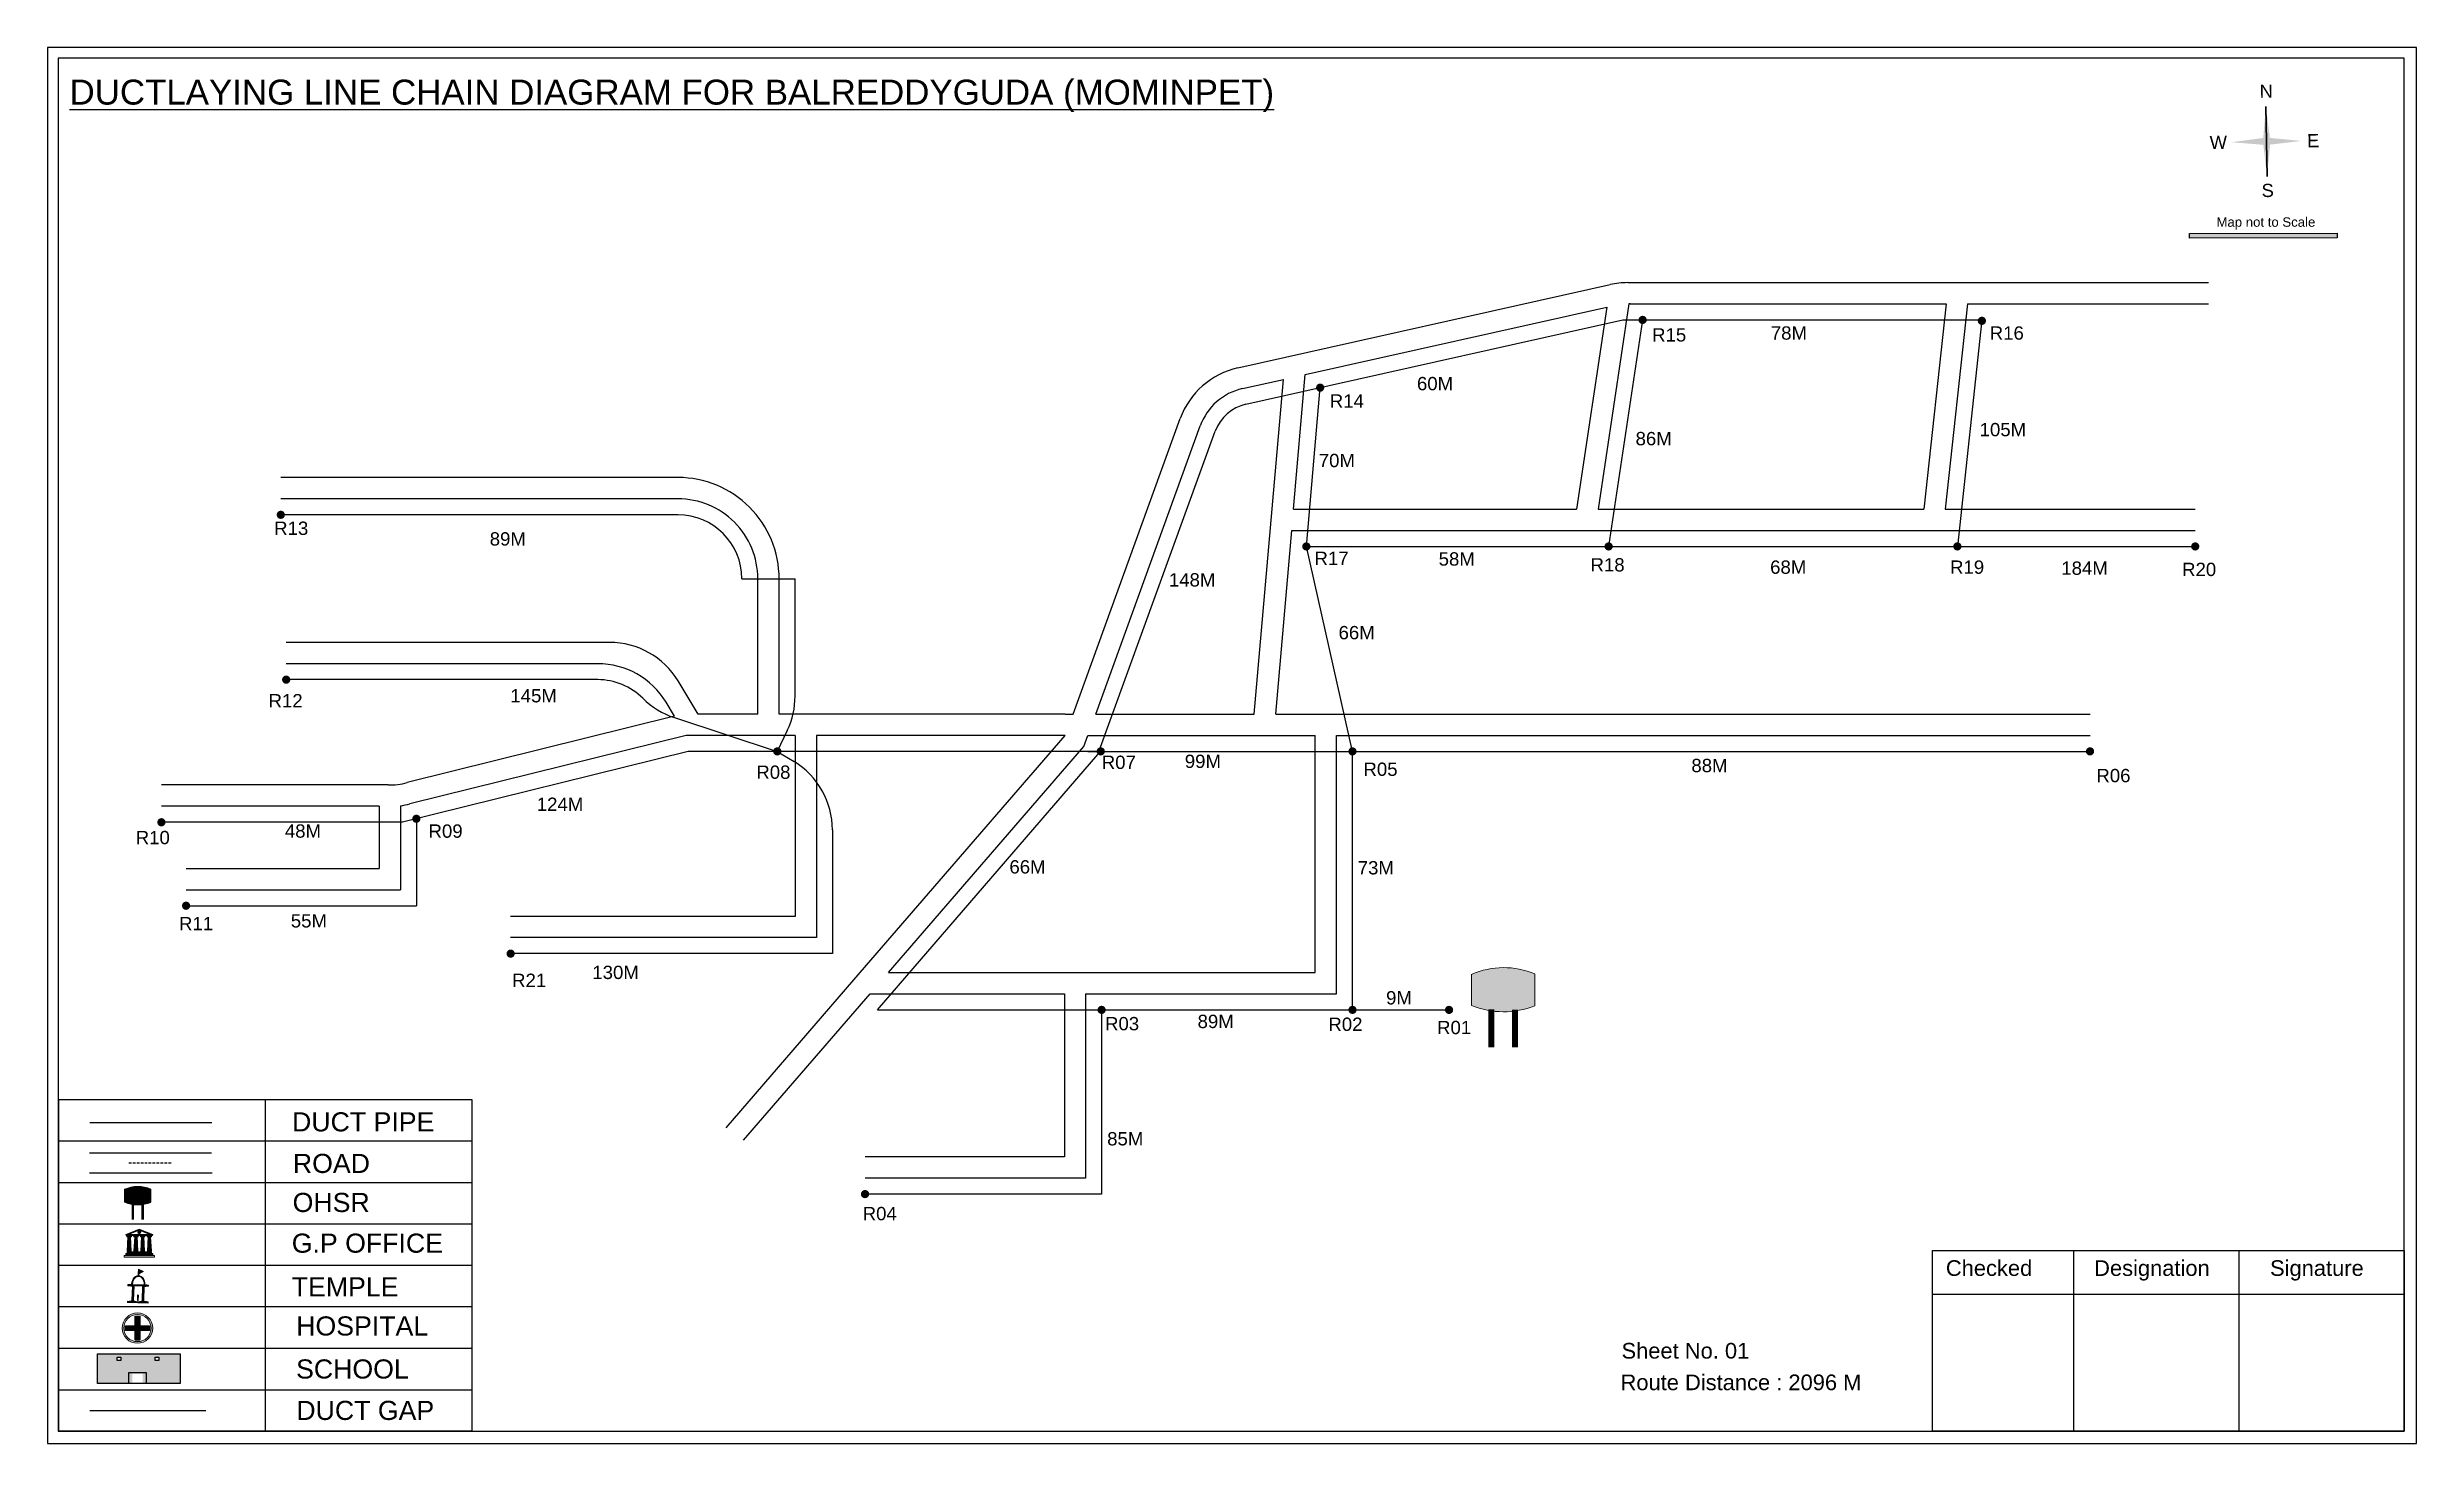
# Model space of a CAD drawing. Header units: inches. Extents: x 425 to 5168, y 343 to 1601.
# Drawn here: x 2078 to 2968, y 1076 to 1601 of the extents above; entities that cross this region are included whole.
import ezdxf

# ---------------------------------------------------------------- set-up
doc = ezdxf.new("R2010")
doc.units = ezdxf.units.IN
doc.header["$MEASUREMENT"] = 0
doc.linetypes.add('DASHEDX2', pattern=[1.5, 1, -0.5])
for name, color, linetype in [('LANDMARK', 7, 'Continuous'), ('OHT', 7, 'Continuous'), ('pipe', 5, 'Continuous')]:
    doc.layers.add(name, color=color, linetype=linetype)
doc.styles.get("Standard").update_dxf_attribs({"font": 'arial.ttf'})

msp = doc.modelspace()

# ---------------------------------------------------------------- texts
at = {"color": 242, "true_color": 0xcd2027}
msp.add_text('%%UDUCTLAYING LINE CHAIN DIAGRAM FOR BALREDDYGUDA (MOMINPET)', height=9.375, dxfattribs=at).set_placement((2086.08, 1579.29))
for s, p in [('N', (2908.94, 1581.81)), ('W', (2890.19, 1562.58)), ('E', (2926.78, 1563.22)), ('S', (2909.68, 1544.52))]:
    msp.add_text(s, height=4.95, rotation=1.00631).set_placement(p)
for s, height, p in [('Map not to Scale', 3.5424, (2892.7, 1533.4)), ('78M', 5, (2725.26, 1490.98)), ('R16', 5, (2807.51, 1490.98)), ('R15', 5, (2680.66, 1490.28)), ('R14', 5, (2559.57, 1465.44)), ('60M', 5, (2592.31, 1471.98)), ('86M', 5, (2674.45, 1451.31)), ('105M', 5, (2803.71, 1454.7)), ('70M', 5, (2555.42, 1443.09)), ('R13', 5, (2162.96, 1417.64)), ('89M', 5, (2243.94, 1413.64)), ('R17', 5, (2553.82, 1406.34)), ('58M', 5, (2600.46, 1406.1)), ('R18', 5, (2657.53, 1403.9)), ('68M', 5, (2725, 1403.03)), ('R19', 5, (2792.6, 1403.03)), ('184M', 5, (2834.4, 1402.65)), ('R20', 5, (2879.78, 1402.18)), ('148M', 5, (2499.11, 1398.25)), ('66M', 5, (2562.86, 1378.43)), ('R12', 5, (2160.85, 1352.86)), ('145M', 5, (2251.69, 1354.73)), ('R08', 5, (2344.11, 1326.01)), ('R07', 5, (2473.9, 1329.72)), ('99M', 5, (2505.09, 1330.08)), ('R05', 5, (2572.21, 1327.11)), ('88M', 5, (2695.41, 1328.51)), ('R06', 5, (2847.58, 1324.73)), ('124M', 5, (2261.61, 1313.96)), ('48M', 5, (2166.97, 1303.9)), ('R09', 5, (2220.95, 1303.87)), ('R10', 5, (2110.94, 1301.45)), ('66M', 5, (2439.19, 1290.44)), ('73M', 5, (2570.06, 1290.1)), ('R11', 5, (2127.2, 1269.12)), ('55M', 5, (2169.2, 1270.16)), ('130M', 5, (2282.49, 1250.8)), ('R21', 5, (2252.35, 1247.82)), ('9M', 5, (2580.71, 1241.25)), ('89M', 5, (2509.89, 1232.38)), ('R03', 5, (2475.12, 1231.54)), ('R02', 5, (2559.03, 1231.31)), ('R01', 5, (2599.87, 1230.09)), ('DUCT PIPE', 7.178, (2169.67, 1193.56)), ('85M', 5, (2475.92, 1188.3)), ('ROAD ', 7.178, (2169.98, 1177.95)), ('OHSR', 7.178, (2169.89, 1163.28)), ('R04', 5, (2384.06, 1160.19)), ('G.P OFFICE', 7.178, (2169.56, 1147.99)), ('Checked', 5.886, (2791.03, 1139.28)), ('Designation', 5.886, (2846.73, 1139.28)), ('Signature', 5.886, (2912.83, 1139.28)), ('TEMPLE', 7.178, (2169.55, 1131.58)), ('HOSPITAL', 7.178, (2171.23, 1116.89)), ('Sheet No. 01', 5.886, (2669.17, 1108.22)), ('SCHOOL', 7.178, (2171.18, 1100.73)), ('Route Distance : 2096 M', 5.886, (2668.8, 1096.35)), ('DUCT GAP', 7.178, (2171.28, 1085.17))]:
    msp.add_text(s, height=height).set_placement(p)

# ---------------------------------------------------------------- blocks, each defined once
blk = doc.blocks.new('OHT')
at = {"linetype": 'Continuous', "lineweight": 0, "true_color": 0x0ffffc}
blk.add_hatch(color=4, dxfattribs=at).paths.add_polyline_path([(0.012, 1), (0, 1, 0.101323), (-0.4, 0.916), (-0.4, 0.525, 0.194075), (0.399, 0.521), (0.399, 0.921, 0.097877)])
at = {"color": 4, "linetype": 'Continuous', "lineweight": 0, "true_color": 0x0ffffc, "flags": 128}
for points in [[(-0.4, 0.525), (-0.4, 0.916)], [(0.399, 0.521), (0.399, 0.921)]]:
    blk.add_lwpolyline(points, dxfattribs=at)
at = {"color": 4, "linetype": 'Continuous', "lineweight": 0, "true_color": 0x0ffffc, "const_width": 0.075, "flags": 128}
for points in [[(-0.15, 0), (-0.15, 0.475)], [(0.15, 0), (0.15, 0.473)]]:
    blk.add_lwpolyline(points, dxfattribs=at)
at = {"color": 4, "linetype": 'Continuous', "lineweight": 0, "true_color": 0x0ffffc}
for centre, radius, start, end in [((0.006, -0.019), 1.019, 67.3109, 113.4711), ((0.004, 1.513), 1.068, 247.7682, 291.7007)]:
    blk.add_arc(centre, radius, start, end, dxfattribs=at)
blk = doc.blocks.new('Government_Office')
at = {"linetype": 'Continuous', "lineweight": 0, "true_color": 0xff0000}
h = blk.add_hatch(color=1, dxfattribs=at)
h.paths.add_polyline_path([(0.44, 0.72), (0.45, 0.75), (0, 0.93), (-0.45, 0.75), (-0.44, 0.72)])
h.paths.add_polyline_path([(0.355, 0.75), (-0.355, 0.75), (0, 0.9)], flags=16)
h.paths.add_polyline_path([(0, 0.778, -1), (0, 0.872, -1)], flags=0)
h = blk.add_hatch(color=1, dxfattribs=at)
edge = h.paths.add_edge_path()
edge.add_arc((0, 0.825), 0.0467, 90, 270)
edge.add_arc((0, 0.825), 0.0467, 270, 450)
for points in [[(-0.5, 0.05), (0.5, 0.05), (0.5, 0), (-0.5, 0)], [(-0.45, 0.075), (-0.45, 0.12), (0.45, 0.12), (0.45, 0.075)], [(-0.4, 0.14), (-0.4, 0.18), (0.4, 0.18), (0.4, 0.14)]]:
    blk.add_hatch(color=1, dxfattribs=at).paths.add_polyline_path(points)
h = blk.add_hatch(color=1, dxfattribs=at)
edge = h.paths.add_edge_path()
edge.add_line((-0.27, 0.195), (-0.295, 0.675))
edge.add_line((-0.295, 0.675), (-0.29, 0.675))
edge.add_arc((-0.278, 0.688), 0.0176, 225.30401, 441.56588)
edge.add_line((-0.275, 0.705), (-0.395, 0.705))
edge.add_arc((-0.392, 0.688), 0.0176, 98.43412, 314.69599)
edge.add_line((-0.38, 0.675), (-0.375, 0.675))
edge.add_line((-0.375, 0.675), (-0.4, 0.195))
edge.add_line((-0.4, 0.195), (-0.27, 0.195))
h = blk.add_hatch(color=1, dxfattribs=at)
edge = h.paths.add_edge_path()
edge.add_line((-0.047, 0.195), (-0.072, 0.675))
edge.add_line((-0.072, 0.675), (-0.067, 0.675))
edge.add_arc((-0.054, 0.688), 0.0176, 225.30401, 441.56588)
edge.add_line((-0.052, 0.705), (-0.172, 0.705))
edge.add_arc((-0.169, 0.688), 0.0176, 98.43412, 314.69599)
edge.add_line((-0.157, 0.675), (-0.152, 0.675))
edge.add_line((-0.152, 0.675), (-0.177, 0.195))
edge.add_line((-0.177, 0.195), (-0.047, 0.195))
h = blk.add_hatch(color=1, dxfattribs=at)
edge = h.paths.add_edge_path()
edge.add_line((0.177, 0.195), (0.152, 0.675))
edge.add_line((0.152, 0.675), (0.157, 0.675))
edge.add_arc((0.169, 0.688), 0.0176, 225.30401, 441.56588)
edge.add_line((0.172, 0.705), (0.052, 0.705))
edge.add_arc((0.054, 0.688), 0.0176, 98.43412, 314.69599)
edge.add_line((0.067, 0.675), (0.072, 0.675))
edge.add_line((0.072, 0.675), (0.047, 0.195))
edge.add_line((0.047, 0.195), (0.177, 0.195))
h = blk.add_hatch(color=1, dxfattribs=at)
edge = h.paths.add_edge_path()
edge.add_line((0.4, 0.195), (0.375, 0.675))
edge.add_line((0.375, 0.675), (0.38, 0.675))
edge.add_arc((0.392, 0.688), 0.0176, 225.30401, 441.56588)
edge.add_line((0.395, 0.705), (0.275, 0.705))
edge.add_arc((0.278, 0.688), 0.0176, 98.43412, 314.69599)
edge.add_line((0.29, 0.675), (0.295, 0.675))
edge.add_line((0.295, 0.675), (0.27, 0.195))
edge.add_line((0.27, 0.195), (0.4, 0.195))
at = {"color": 1, "linetype": 'Continuous', "lineweight": 0, "true_color": 0xff0000, "flags": 128}
for points in [[(-0.45, 0.75), (-0.44, 0.72), (0.44, 0.72), (0.45, 0.75), (0, 0.93)], [(-0.355, 0.75), (0.355, 0.75), (0, 0.9)], [(-0.5, 0.05), (0.5, 0.05), (0.5, 0), (-0.5, 0)], [(-0.45, 0.075), (-0.45, 0.12), (0.45, 0.12), (0.45, 0.075)], [(-0.4, 0.14), (-0.4, 0.18), (0.4, 0.18), (0.4, 0.14)]]:
    blk.add_lwpolyline(points, close=True, dxfattribs=at)
for points in [[(0, 0.872, 1), (0, 0.778, 1)], [(-0.27, 0.195), (-0.295, 0.675), (-0.29, 0.675, 1.379694), (-0.275, 0.705), (-0.395, 0.705, 1.379694), (-0.38, 0.675), (-0.375, 0.675), (-0.4, 0.195)], [(-0.047, 0.195), (-0.072, 0.675), (-0.067, 0.675, 1.379694), (-0.052, 0.705), (-0.172, 0.705, 1.379694), (-0.157, 0.675), (-0.152, 0.675), (-0.177, 0.195)], [(0.177, 0.195), (0.152, 0.675), (0.157, 0.675, 1.379694), (0.172, 0.705), (0.052, 0.705, 1.379694), (0.067, 0.675), (0.072, 0.675), (0.047, 0.195)], [(0.4, 0.195), (0.375, 0.675), (0.38, 0.675, 1.379694), (0.395, 0.705), (0.275, 0.705, 1.379694), (0.29, 0.675), (0.295, 0.675), (0.27, 0.195)]]:
    blk.add_lwpolyline(points, format="xyb", close=True, dxfattribs=at)
blk = doc.blocks.new('Temple')
at = {"linetype": 'Continuous', "lineweight": 0, "true_color": 0xff0000}
h = blk.add_hatch(color=1, dxfattribs=at)
edge = h.paths.add_edge_path()
edge.add_line((0.175, 0.49), (0.225, 0.49))
edge.add_line((0.225, 0.49), (0.225, 0.497))
edge.add_line((0.225, 0.497), (0.307, 0.497))
edge.add_line((0.307, 0.497), (0.307, 0.533))
edge.add_line((0.307, 0.533), (0.257, 0.533))
edge.add_line((0.257, 0.533), (0.257, 0.54))
edge.add_line((0.257, 0.54), (0.2, 0.54))
edge.add_spline(control_points=[(0.2, 0.54), (0.2, 0.589), (0.19, 0.638), (0.142, 0.743), (0.092, 0.79), (0.027, 0.805), (0.02, 0.806), (0.012, 0.806)], knot_values=[4.712389, 4.712389, 4.712389, 4.712389, 5.278166, 5.278166, 6.117402, 6.117402, 6.223801, 6.223801, 6.223801, 6.223801], degree=3, periodic=0)
edge.add_line((0.012, 0.806), (0.012, 0.79))
edge.add_line((0.012, 0.79), (-0.012, 0.79))
edge.add_line((-0.012, 0.79), (-0.012, 0.806))
edge.add_spline(control_points=[(-0.012, 0.806), (-0.055, 0.802), (-0.096, 0.781), (-0.171, 0.699), (-0.197, 0.628), (-0.2, 0.55), (-0.2, 0.545), (-0.2, 0.54)], knot_values=[6.343965, 6.343965, 6.343965, 6.343965, 6.956638, 6.956638, 7.795874, 7.795874, 7.853982, 7.853982, 7.853982, 7.853982], degree=3, periodic=0)
edge.add_line((-0.2, 0.54), (-0.257, 0.54))
edge.add_line((-0.257, 0.54), (-0.257, 0.533))
edge.add_line((-0.257, 0.533), (-0.307, 0.533))
edge.add_line((-0.307, 0.533), (-0.307, 0.497))
edge.add_line((-0.307, 0.497), (-0.225, 0.497))
edge.add_line((-0.225, 0.497), (-0.225, 0.49))
edge.add_line((-0.225, 0.49), (-0.175, 0.49))
edge.add_line((-0.175, 0.49), (-0.175, 0.07))
edge.add_arc((-0.205, 0.07), 0.03, -90, 0, ccw=False)
edge.add_line((-0.205, 0.04), (-0.257, 0.04))
edge.add_line((-0.257, 0.04), (-0.257, 0.033))
edge.add_line((-0.257, 0.033), (-0.307, 0.033))
edge.add_line((-0.307, 0.033), (-0.307, 0))
edge.add_line((-0.307, 0), (0.307, 0))
edge.add_line((0.307, 0), (0.307, 0.033))
edge.add_line((0.307, 0.033), (0.257, 0.033))
edge.add_line((0.257, 0.033), (0.257, 0.04))
edge.add_line((0.257, 0.04), (0.205, 0.04))
edge.add_arc((0.205, 0.07), 0.03, 180, 270, ccw=False)
edge.add_line((0.175, 0.07), (0.175, 0.49))
h.paths.add_polyline_path([(0.125, 0.07, -0.414214), (0.095, 0.04), (0.05, 0.04), (0.05, 0.033), (-0.05, 0.033), (-0.05, 0.04), (-0.095, 0.04, -0.414214), (-0.125, 0.07), (-0.125, 0.497), (0.125, 0.497)], flags=16)
edge = h.paths.add_edge_path(flags=16)
edge.add_ellipse((0, 0.54), major_axis=(0, 0.242), ratio=0.722808, start_angle=270, end_angle=450, ccw=False)
edge.add_line((0.175, 0.54), (-0.175, 0.54))
h.paths.add_polyline_path([(0.012, 0.23), (0.012, 0.07), (-0.012, 0.07), (-0.012, 0.23)], flags=0)
h = blk.add_hatch(color=1, dxfattribs=at)
edge = h.paths.add_edge_path()
edge.add_line((0.012, 0.857), (0, 0.85))
edge.add_line((0, 0.85), (-0.003, 0.925))
edge.add_line((-0.003, 0.925), (-0.012, 0.925))
edge.add_line((-0.012, 0.925), (-0.012, 0.806))
edge.add_spline(control_points=[(-0.012, 0.806), (-0.004, 0.807), (0.004, 0.807), (0.012, 0.806)], knot_values=[6.223801, 6.223801, 6.223801, 6.223801, 6.343965, 6.343965, 6.343965, 6.343965], degree=3, periodic=0)
edge.add_line((0.012, 0.806), (0.012, 0.857))
h = blk.add_hatch(color=1, dxfattribs=at)
edge = h.paths.add_edge_path()
edge.add_line((0.012, 0.79), (0.012, 0.806))
edge.add_spline(control_points=[(0.012, 0.806), (0.004, 0.807), (-0.004, 0.807), (-0.012, 0.806)], knot_values=[6.223801, 6.223801, 6.223801, 6.223801, 6.343965, 6.343965, 6.343965, 6.343965], degree=3, periodic=0)
edge.add_line((-0.012, 0.806), (-0.012, 0.79))
edge.add_line((-0.012, 0.79), (0.012, 0.79))
at = {"linetype": 'Continuous', "lineweight": 0, "true_color": 0xe66000}
blk.add_hatch(color=32, dxfattribs=at).paths.add_polyline_path([(-0.006, 1), (0.147, 0.931), (0, 0.85)])
at = {"color": 1, "linetype": 'Continuous', "lineweight": 0, "true_color": 0xff0000, "flags": 128}
for points in [[(0.012, 0.925), (-0.012, 0.925), (-0.012, 0.79), (0.012, 0.79)], [(0.012, 0.23), (-0.012, 0.23), (-0.012, 0.07), (0.012, 0.07)]]:
    blk.add_lwpolyline(points, close=True, dxfattribs=at)
at = {"color": 32, "linetype": 'Continuous', "lineweight": 0, "true_color": 0xe66000, "flags": 128}
blk.add_lwpolyline([(-0.006, 1), (0.147, 0.931), (0, 0.85), (-0.006, 1)], dxfattribs=at)
at = {"color": 1, "linetype": 'Continuous', "lineweight": 0, "true_color": 0xff0000, "flags": 128}
blk.add_lwpolyline([(0.2, 0.54), (0.257, 0.54), (0.257, 0.533), (0.307, 0.533), (0.307, 0.497), (0.225, 0.497), (0.225, 0.49), (0.175, 0.49), (0.175, 0.07, 0.414214), (0.205, 0.04), (0.257, 0.04), (0.257, 0.033), (0.307, 0.033), (0.307, 0), (-0.307, 0), (-0.307, 0.033), (-0.257, 0.033), (-0.257, 0.04), (-0.205, 0.04, 0.414214), (-0.175, 0.07), (-0.175, 0.49), (-0.225, 0.49), (-0.225, 0.497), (-0.307, 0.497), (-0.307, 0.533), (-0.257, 0.533), (-0.257, 0.54), (-0.2, 0.54)], format="xyb", dxfattribs=at)
blk.add_lwpolyline([(-0.175, 0.54), (0.175, 0.54)], dxfattribs=at)
blk.add_lwpolyline([(0.125, 0.497), (0.125, 0.07, -0.414214), (0.095, 0.04), (0.05, 0.04), (0.05, 0.033), (-0.05, 0.033), (-0.05, 0.04), (-0.095, 0.04, -0.414214), (-0.125, 0.07), (-0.125, 0.497)], format="xyb", close=True, dxfattribs=at)
at = {"color": 1, "linetype": 'Continuous', "lineweight": 0, "true_color": 0xff0000}
blk.add_ellipse((0, 0.54), major_axis=(0, 0.242), ratio=0.722808, start_param=4.712389, end_param=7.853982, dxfattribs=at)
blk.add_open_spline([(0.2, 0.54), (0.2, 0.589), (0.19, 0.638), (0.142, 0.743), (0.092, 0.79), (-0.023, 0.816), (-0.085, 0.794), (-0.171, 0.699), (-0.197, 0.628), (-0.2, 0.55), (-0.2, 0.545), (-0.2, 0.54)], degree=3, knots=[4.712389, 4.712389, 4.712389, 4.712389, 5.278166, 5.278166, 6.117402, 6.117402, 6.956638, 6.956638, 7.795874, 7.795874, 7.853982, 7.853982, 7.853982, 7.853982], dxfattribs=at)
blk = doc.blocks.new('*U6')
at = {"color": 0, "linetype": 'DASHEDX2', "transparency": 16777216}
blk.add_line((-8.22, 0), (8.01, 0), dxfattribs=at)
blk = doc.blocks.new('Hospital')
at = {"linetype": 'Continuous', "lineweight": 0, "true_color": 0x000000}
h = blk.add_hatch(color=18, dxfattribs=at)
h.paths.add_polyline_path([(-0.5, 0, 1), (0.5, 0, 1)])
h.paths.add_polyline_path([(0.446, 0, -1), (-0.446, 0, -1)], flags=16)
at = {"linetype": 'Continuous', "true_color": 0xff0000}
blk.add_hatch(color=1, dxfattribs=at).paths.add_polyline_path([(-0.394, 0.08), (-0.08, 0.08), (-0.08, 0.394), (0.08, 0.394), (0.08, 0.08), (0.394, 0.08), (0.394, -0.08), (0.08, -0.08), (0.08, -0.394), (-0.08, -0.394), (-0.08, -0.08), (-0.394, -0.08)])
at = {"color": 1, "linetype": 'Continuous', "true_color": 0xff0000, "flags": 128}
blk.add_lwpolyline([(-0.394, 0.08), (-0.08, 0.08), (-0.08, 0.394), (0.08, 0.394), (0.08, 0.08), (0.394, 0.08), (0.394, -0.08), (0.08, -0.08), (0.08, -0.394), (-0.08, -0.394), (-0.08, -0.08), (-0.394, -0.08)], close=True, dxfattribs=at)
at = {"color": 18, "linetype": 'Continuous', "lineweight": 0, "true_color": 0x000000}
for radius in [0.5, 0.446]:
    blk.add_circle((0, 0), radius, dxfattribs=at)

# ---------------------------------------------------------------- hatches: boundary and pattern name
at = {"true_color": 0x0093dd}
h = msp.add_hatch(color=142, dxfattribs=at)
h.dxf.hatch_style = 1
h.paths.add_polyline_path([(2882.52, 1530.89), (2882.53, 1529.05), (2938.03, 1529.18), (2938.03, 1531.02)])
at = {"ltscale": 0.5}
h = msp.add_hatch(color=5, dxfattribs=at)
h.dxf.hatch_style = 1
h.paths.add_polyline_path([(2678.66, 1498.4, 1), (2675.54, 1498.4, 1)])
h = msp.add_hatch(color=5, dxfattribs=at)
h.dxf.hatch_style = 1
h.paths.add_polyline_path([(2806.12, 1498.06, 1), (2803, 1498.06, 1)])
h = msp.add_hatch(color=5, dxfattribs=at)
h.dxf.hatch_style = 1
h.paths.add_polyline_path([(2557.5, 1472.96, 1), (2554.39, 1472.96, 1)])
h = msp.add_hatch(color=5, dxfattribs=at)
h.dxf.hatch_style = 1
h.paths.add_polyline_path([(2167, 1425.19, 1), (2163.88, 1425.19, 1)])
h = msp.add_hatch(color=5, dxfattribs=at)
h.dxf.hatch_style = 1
h.paths.add_polyline_path([(2552.31, 1413.31, 1), (2549.19, 1413.31, 1)])
h = msp.add_hatch(color=5, dxfattribs=at)
h.dxf.hatch_style = 1
h.paths.add_polyline_path([(2665.89, 1413.31, 1), (2662.77, 1413.31, 1)])
h = msp.add_hatch(color=5, dxfattribs=at)
h.dxf.hatch_style = 1
h.paths.add_polyline_path([(2796.9, 1413.31, 1), (2793.79, 1413.31, 1)])
h = msp.add_hatch(color=5, dxfattribs=at)
h.dxf.hatch_style = 1
h.paths.add_polyline_path([(2886.27, 1413.31, 1), (2883.16, 1413.31, 1)])
h = msp.add_hatch(color=5, dxfattribs=at)
h.dxf.hatch_style = 1
h.paths.add_polyline_path([(2169.03, 1363.26, 1), (2165.91, 1363.26, 1)])
h = msp.add_hatch(color=5, dxfattribs=at)
h.dxf.hatch_style = 1
h.paths.add_polyline_path([(2353.54, 1336.32, 1), (2350.42, 1336.32, 1)])
h = msp.add_hatch(color=5, dxfattribs=at)
h.dxf.hatch_style = 1
h.paths.add_polyline_path([(2475.07, 1336.32, 1), (2471.95, 1336.32, 1)])
h = msp.add_hatch(color=5, dxfattribs=at)
h.dxf.hatch_style = 1
h.paths.add_polyline_path([(2569.64, 1336.32, 1), (2566.53, 1336.32, 1)])
h = msp.add_hatch(color=5, dxfattribs=at)
h.dxf.hatch_style = 1
h.paths.add_polyline_path([(2846.74, 1336.32, 1), (2843.63, 1336.32, 1)])
h = msp.add_hatch(color=5, dxfattribs=at)
h.dxf.hatch_style = 1
h.paths.add_polyline_path([(2122.15, 1309.69, 1), (2119.03, 1309.69, 1)])
h = msp.add_hatch(color=5, dxfattribs=at)
h.dxf.hatch_style = 1
h.paths.add_polyline_path([(2217.94, 1311, 1), (2214.82, 1311, 1)])
h = msp.add_hatch(color=5, dxfattribs=at)
h.dxf.hatch_style = 1
h.paths.add_polyline_path([(2131.42, 1278.33, 1), (2128.31, 1278.33, 1)])
h = msp.add_hatch(color=5, dxfattribs=at)
h.dxf.hatch_style = 1
h.paths.add_polyline_path([(2253.36, 1260.34, 1), (2250.24, 1260.34, 1)])
h = msp.add_hatch(color=5, dxfattribs=at)
h.dxf.hatch_style = 1
h.paths.add_polyline_path([(2475.39, 1239.21, 1), (2472.27, 1239.21, 1)])
h = msp.add_hatch(color=5, dxfattribs=at)
h.dxf.hatch_style = 1
h.paths.add_polyline_path([(2569.64, 1239.21, 1), (2566.53, 1239.21, 1)])
h = msp.add_hatch(color=5, dxfattribs=at)
h.dxf.hatch_style = 1
h.paths.add_polyline_path([(2605.93, 1239.21, 1), (2602.82, 1239.21, 1)])
h = msp.add_hatch(color=5, dxfattribs=at)
h.dxf.hatch_style = 1
h.paths.add_polyline_path([(2386.5, 1170.01, 1), (2383.38, 1170.01, 1)])
at = {"true_color": 0xc8c92d}
h = msp.add_hatch(color=52, dxfattribs=at)
h.dxf.hatch_style = 1
h.paths.add_polyline_path([(2102.71, 1109.96), (2096.55, 1109.96), (2096.55, 1098.87), (2102.71, 1098.87)])
h.paths.add_polyline_path([(2127.56, 1109.96), (2121.4, 1109.96), (2121.4, 1098.87), (2127.56, 1098.87)])
at = {"true_color": 0x293189}
h = msp.add_hatch(color=177, dxfattribs=at)
h.dxf.hatch_style = 1
h.paths.add_polyline_path([(2121.4, 1109.96), (2102.71, 1109.96), (2102.71, 1098.87), (2109.72, 1098.87), (2109.72, 1102.51), (2113.58, 1102.51), (2113.58, 1098.87), (2121.4, 1098.87)])
h.paths.add_polyline_path([(2105.38, 1107.49), (2104.01, 1107.49), (2104.01, 1108.76), (2105.38, 1108.76)], flags=16)
h.paths.add_polyline_path([(2118.26, 1107.49), (2118.26, 1108.76), (2119.63, 1108.76), (2119.63, 1107.49)], flags=16)

# ---------------------------------------------------------------- linework, layer by layer
for p, q in [((2911.69, 1552.24), (2911.23, 1578.54)), ((2911.23, 1578.54), (2911.69, 1552.24)), ((2911.69, 1552.24), (2911.23, 1578.54)), ((2911.46, 1565.37), (2911.69, 1552.24)), ((2525.02, 1480.39), (2664.94, 1511.68)), ((2671.94, 1504.4), (2660.36, 1427.31)), ((2671.49, 1512.4), (2889.72, 1512.4)), ((2672.37, 1504.4), (2791.1, 1504.4)), ((2791.1, 1504.4), (2782.77, 1427.31)), ((2799.14, 1504.4), (2790.82, 1427.31)), ((2799.14, 1504.4), (2889.72, 1504.4)), ((2550.35, 1477.86), (2663.67, 1503.19)), ((2663.67, 1503.19), (2652.27, 1427.31)), ((2545.95, 1427.31), (2550.35, 1477.86)), ((2526.77, 1472.58), (2542.16, 1476.03)), ((2531.21, 1350.32), (2542.16, 1476.03)), ((2463.1, 1350.32), (2503.37, 1461.34)), ((2471.61, 1350.32), (2510.89, 1458.62)), ((2545.95, 1427.31), (2652.27, 1427.31)), ((2660.36, 1427.31), (2782.77, 1427.31)), ((2790.82, 1427.31), (2884.72, 1427.31)), ((2539.24, 1350.32), (2545.25, 1419.31)), ((2545.25, 1419.31), (2884.72, 1419.31)), ((2344.68, 1350.32), (2344.68, 1401.19)), ((2352.68, 1350.32), (2352.68, 1401.19)), ((2289.02, 1377.26), (2167.47, 1377.26)), ((2284.52, 1369.26), (2167.47, 1369.26)), ((2322.24, 1350.32), (2314.69, 1362.8)), ((2313.39, 1349.49), (2310.18, 1354.8)), ((2313.39, 1349.49), (2212.96, 1324.57)), ((2344.68, 1350.32), (2322.24, 1350.32)), ((2358.68, 1350.32), (2352.68, 1350.32)), ((2460.19, 1350.32), (2358.68, 1350.32)), ((2460.19, 1350.32), (2463.1, 1350.32)), ((2471.61, 1350.32), (2531.21, 1350.32)), ((2539.24, 1350.32), (2845.19, 1350.32)), ((2317.73, 1342.32), (2213.93, 1316.57)), ((2358.68, 1342.32), (2317.73, 1342.32)), ((2358.68, 1342.32), (2358.68, 1274.34)), ((2460.19, 1342.32), (2366.68, 1342.32)), ((2366.68, 1342.32), (2366.68, 1266.34)), ((2383.17, 1253.21), (2460.19, 1342.32)), ((2393.74, 1253.21), (2467.21, 1338.21)), ((2467.21, 1338.21), (2468.7, 1342.32)), ((2468.7, 1342.32), (2554.08, 1342.32)), ((2554.08, 1253.21), (2554.08, 1342.32)), ((2562.08, 1342.32), (2845.19, 1342.32)), ((2562.08, 1245.21), (2562.08, 1342.32)), ((2205.73, 1323.69), (2120.59, 1323.69)), ((2202.38, 1315.69), (2120.59, 1315.69)), ((2202.38, 1315.69), (2202.38, 1292.33)), ((2210.38, 1315.92), (2210.38, 1284.33)), ((2129.86, 1292.33), (2202.38, 1292.33)), ((2129.86, 1284.33), (2210.38, 1284.33)), ((2358.68, 1274.34), (2251.8, 1274.34)), ((2366.68, 1266.34), (2251.8, 1266.34)), ((2332.76, 1194.88), (2383.17, 1253.21)), ((2393.74, 1253.21), (2554.08, 1253.21)), ((2339.32, 1190.24), (2386.83, 1245.21)), ((2386.83, 1245.21), (2459.83, 1245.21)), ((2459.83, 1245.21), (2459.83, 1184.01)), ((2467.83, 1245.21), (2562.08, 1245.21)), ((2467.83, 1245.21), (2467.83, 1176.01)), ((2081.87, 1205.4), (2081.87, 1082.18)), ((2159.63, 1205.4), (2159.63, 1080.97)), ((2237.4, 1189.85), (2081.87, 1189.85)), ((2093.52, 1185.55), (2139.41, 1185.55)), ((2459.83, 1184.01), (2384.94, 1184.01)), ((2093.52, 1178.03), (2139.64, 1178.03)), ((2467.83, 1176.01), (2384.94, 1176.01)), ((2237.4, 1174.29), (2081.87, 1174.29)), ((2237.4, 1158.74), (2081.87, 1158.74)), ((2237.4, 1143.19), (2081.87, 1143.19)), ((2237.4, 1127.63), (2081.87, 1127.63)), ((2081.87, 1112.08), (2237.4, 1112.08)), ((2081.87, 1096.53), (2237.4, 1096.53)), ((2081.86, 1081.95), (2081.86, 1080.99)), ((2081.87, 1082.18), (2081.87, 1080.97)), ((2237.4, 1080.97), (2081.87, 1080.97))]:
    msp.add_line(p, q)
at = {"color": 1}
msp.add_line((2911.23, 1578.54), (2911.46, 1565.38), dxfattribs=at)
at = {"color": 242, "true_color": 0xcd2027}
for p, q in [((2838.93, 1148.82), (2838.93, 1080.93)), ((2901.13, 1148.82), (2901.13, 1080.93)), ((2785.96, 1132.38), (2963.18, 1132.38))]:
    msp.add_line(p, q, dxfattribs=at)
for points in [[(2077.75, 1600.78), (2077.75, 1076.28), (2967.89, 1076.28), (2967.89, 1600.78)], [(2081.86, 1596.76), (2081.86, 1080.99), (2963.18, 1080.99), (2963.18, 1596.76)], [(2127.63, 1109.96), (2127.63, 1098.87), (2096.55, 1098.87), (2096.55, 1109.96)], [(2105.38, 1108.76), (2105.38, 1107.49), (2104.01, 1107.49), (2104.01, 1108.76)], [(2118.26, 1107.49), (2118.26, 1108.76), (2119.63, 1108.76), (2119.63, 1107.49)]]:
    msp.add_lwpolyline(points, close=True)
at = {"color": 142, "true_color": 0x0093dd}
msp.add_lwpolyline([(2938.03, 1529.18), (2882.53, 1529.05), (2882.52, 1530.89), (2938.03, 1531.02), (2938.03, 1529.18)], dxfattribs=at)
for points in [[(2352.68, 1401.19, 0.414214), (2314.68, 1439.19), (2165.44, 1439.19)], [(2344.68, 1401.19, 0.414214), (2314.68, 1431.19), (2165.44, 1431.19)]]:
    msp.add_lwpolyline(points, format="xyb")
for points in [[(2237.4, 1080.97), (2237.4, 1205.4), (2081.87, 1205.4)], [(2108.39, 1098.87), (2108.39, 1102.98), (2114.91, 1102.98), (2114.91, 1098.87)]]:
    msp.add_lwpolyline(points)
at = {"color": 242, "true_color": 0xcd2027}
msp.add_lwpolyline([(2963.18, 1080.93), (2785.96, 1080.93), (2785.96, 1148.82), (2963.18, 1148.82)], close=True, dxfattribs=at)
for centre, radius, start, end in [((2671.49, 1482.4), 30, 90, 102.60396), ((2671.49, 1482.4), 30, 90, 102.60396), ((2672.37, 1474.4), 30, 90, 90.82754), ((2531.57, 1451.11), 30, 102.60396, 160.06315), ((2531.57, 1451.11), 22, 102.60396, 160.06315), ((2289.02, 1347.26), 30, 31.19823, 90), ((2284.52, 1339.26), 30, 31.19823, 90), ((2205.73, 1353.69), 30, 270, 283.93173), ((2206.71, 1345.69), 30, 277.01793, 283.93173)]:
    msp.add_arc(centre, radius, start, end)
at = {"color": 1}
msp.add_solid([(2910.16, 1565.36), (2912.98, 1565.41), (2911.23, 1578.54)], dxfattribs=at)
msp.add_solid([(2910.16, 1565.36), (2912.98, 1565.41), (2911.23, 1578.54)], dxfattribs=at)
for points in [[(2911.5, 1564.09), (2911.45, 1566.91), (2898.32, 1565.16)], [(2911.5, 1564.09), (2911.45, 1566.91), (2898.32, 1565.16)], [(2911.5, 1564.1), (2911.45, 1566.91), (2924.61, 1565.62)], [(2911.5, 1564.1), (2911.45, 1566.91), (2924.61, 1565.62)], [(2910.17, 1565.36), (2912.98, 1565.41), (2911.69, 1552.24)], [(2910.17, 1565.36), (2912.98, 1565.41), (2911.69, 1552.24)]]:
    msp.add_solid(points)
at = {"layer": 'OHT', "color": 5}
msp.add_line((2093.69, 1196.93), (2139.58, 1196.93), dxfattribs=at)
at = {"layer": 'OHT', "color": 1}
msp.add_line((2093.69, 1088.75), (2137.29, 1088.75), dxfattribs=at)
at = {"layer": 'pipe'}
for p, q in [((2549.8, 1471.59), (2669.72, 1498.4)), ((2677.1, 1498.4), (2664.33, 1413.31)), ((2669.72, 1498.4), (2791.1, 1498.4)), ((2790.45, 1498.4), (2804.53, 1498.4)), ((2804.53, 1498.4), (2795.34, 1413.31)), ((2528.08, 1466.73), (2549.8, 1471.59)), ((2550.75, 1413.31), (2555.94, 1472.96)), ((2472.47, 1335.12), (2516.53, 1456.57)), ((2314.68, 1425.19), (2165.44, 1425.19)), ((2550.75, 1413.31), (2884.72, 1413.31)), ((2568.08, 1336.32), (2550.75, 1413.31)), ((2338.68, 1401.19), (2358.68, 1401.19)), ((2358.68, 1357.13), (2358.68, 1401.19)), ((2284.52, 1363.26), (2167.47, 1363.26)), ((2313.31, 1348.99), (2351.98, 1336.32)), ((2355.74, 1344.18), (2351.98, 1336.32)), ((2318.47, 1336.32), (2211.11, 1309.69)), ((2351.98, 1336.32), (2318.47, 1336.32)), ((2473.51, 1336.32), (2351.98, 1336.32)), ((2351.98, 1336.32), (2358.28, 1332.49)), ((2468.7, 1336.32), (2554.08, 1336.32)), ((2554.08, 1336.32), (2845.19, 1336.32)), ((2568.08, 1239.21), (2568.08, 1336.32)), ((2389.57, 1239.21), (2472.47, 1335.12)), ((2211.11, 1309.69), (2120.59, 1309.69)), ((2216.38, 1311), (2216.38, 1278.33)), ((2372.68, 1306.86), (2372.68, 1260.34)), ((2129.86, 1278.33), (2216.38, 1278.33)), ((2372.68, 1260.34), (2251.8, 1260.34)), ((2389.57, 1239.21), (2459.83, 1239.21)), ((2459.83, 1239.21), (2568.08, 1239.21)), ((2473.83, 1239.21), (2473.83, 1170.01)), ((2568.08, 1239.21), (2604.37, 1239.21)), ((2473.83, 1170.01), (2384.94, 1170.01))]:
    msp.add_line(p, q, dxfattribs=at)
for centre, radius, start, end in [((2531.57, 1451.11), 16, 102.60396, 160.06315), ((2314.68, 1401.19), 24, 0, 90), ((2284.52, 1339.26), 24, 45.07765, 90), ((2322.65, 1377.5), 30, 225.07765, 251.86969), ((2328.68, 1357.13), 30, 334.44184, 0), ((2342.68, 1306.86), 30, 0, 58.65856)]:
    msp.add_arc(centre, radius, start, end, dxfattribs=at)

# ---------------------------------------------------------------- block references
at = {"linetype": 'DASHEDX2'}
msp.add_blockref('*U6', (2116.52, 1181.79), dxfattribs=at)
at = {"layer": 'LANDMARK'}
for name, p, xscale, yscale, zscale in [('Government_Office', (2112.28, 1146.33), 11.32114773247135, 11.32114773247135, 11.32114773247135), ('Hospital', (2111.6, 1119.67), 11.41772014427468, 11.41772014427468, 11.41772014427468)]:
    msp.add_blockref(name, p, dxfattribs=dict(at, xscale=xscale, yscale=yscale, zscale=zscale))
at = {"layer": 'LANDMARK', "xscale": 12.62452535729322, "yscale": 12.62452535729322, "zscale": 12.62452535729322, "rotation": 358.3713438591284}
msp.add_blockref('Temple', (2111.71, 1129.2), dxfattribs=at)
at = {"layer": 'OHT'}
for p, xscale, yscale, zscale in [((2624.72, 1225.2), 29.88455337076963, 29.88455337076963, 29.88455337076963), ((2111.69, 1160.43), 12.45189723782068, 12.45189723782068, 12.45189723782068)]:
    msp.add_blockref('OHT', p, dxfattribs=dict(at, xscale=xscale, yscale=yscale, zscale=zscale))

msp.set_redraw_order([(e.dxf.handle, doc.entitydb.next_handle()) for e in msp.query("TEXT MTEXT ATTDEF DIMENSION ARC_DIMENSION")])  # texts and dimensions are drawn at this point

doc.saveas('drawing.dxf')
